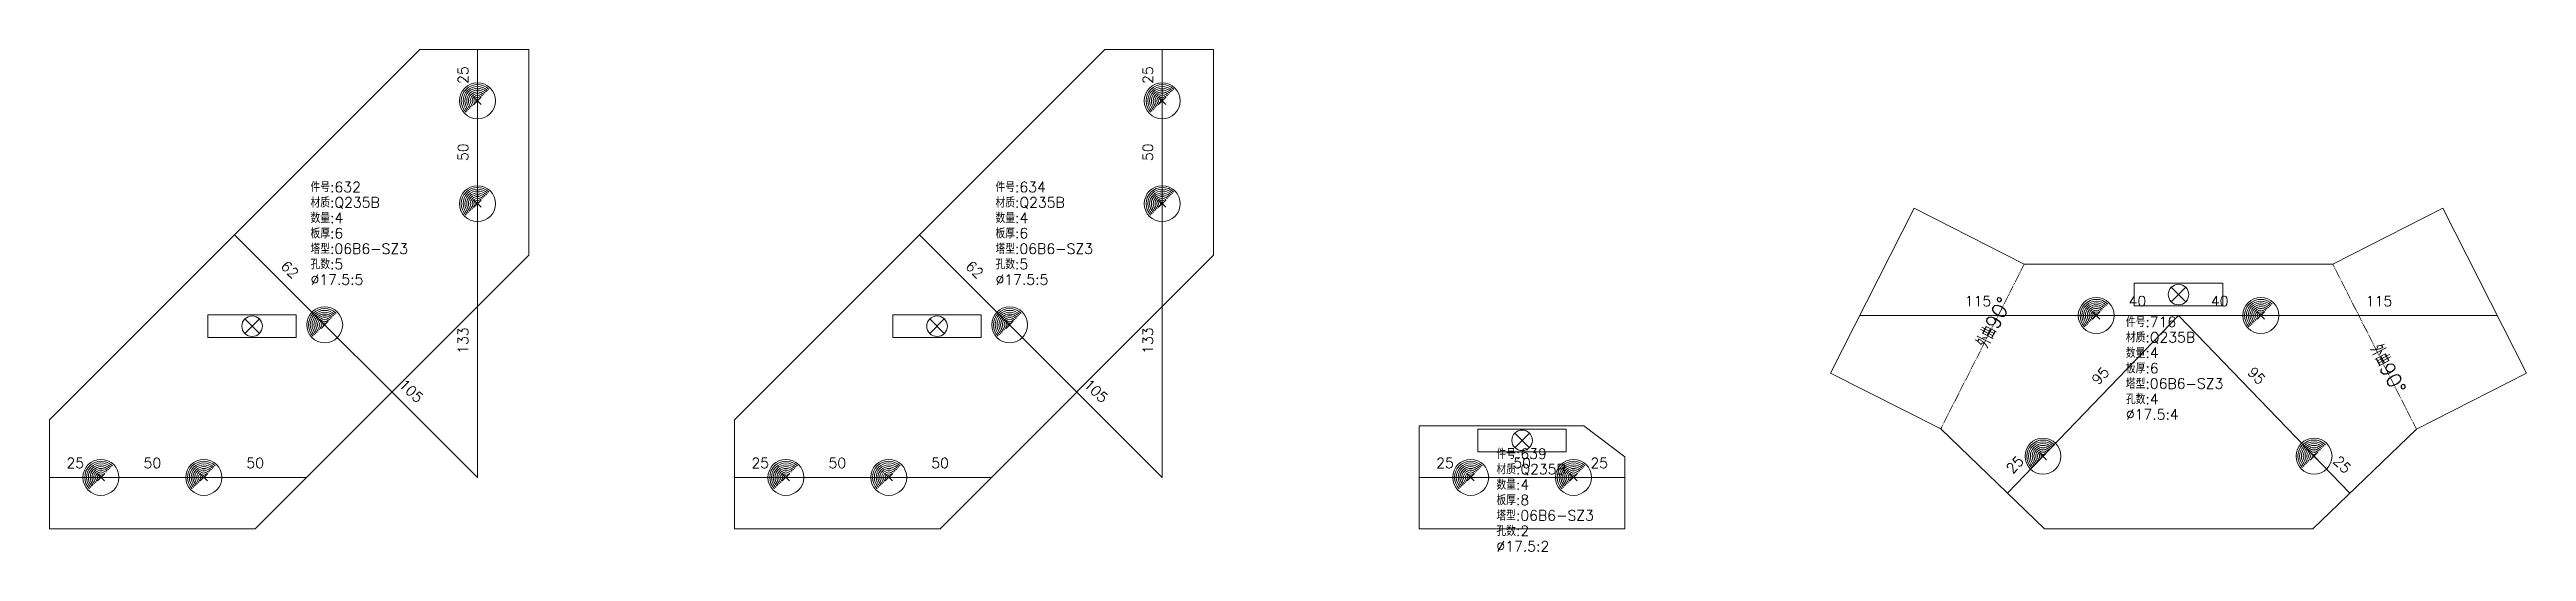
# Model space of a CAD drawing. Extents: x 0 to 6519, y -11 to 2213.
# Drawn here: x 0 to 1205, y 436 to 680 of the extents above; entities that cross this region are included whole.
import ezdxf
from ezdxf.enums import TextEntityAlignment as Align

# ---------------------------------------------------------------- set-up
doc = ezdxf.new("R2010")
doc.units = 0
doc.header["$MEASUREMENT"] = 0
doc.linetypes.add('制弯线', pattern=[5.9, 4, -0.5, 0.2, -0.5, 0.2, -0.5])
for name, color, linetype, lineweight in [('1', 7, 'CONTINUOUS', 25), ('2', 7, 'CONTINUOUS', 25), ('5', 7, 'CONTINUOUS', 25)]:
    doc.layers.add(name, color=color, linetype=linetype, lineweight=lineweight)
doc.styles.get("Standard").update_dxf_attribs({"font": 'simplex.shx', "width": 0.7, "height": 3, "bigfont": 'gbhzfs.shx'})

msp = doc.modelspace()

# ---------------------------------------------------------------- texts
at = {"layer": '1', "color": 7, "linetype": 'Continuous', "lineweight": 13}
for s, p in [('件号:632', (126.9, 608.8)), ('件号:634', (460, 608.8)), ('材质:Q235B', (126.9, 601.3)), ('材质:Q235B', (460, 601.3)), ('数量:4', (126.9, 593.8)), ('板厚:6', (126.9, 586.3)), ('数量:4', (460, 593.8)), ('板厚:6', (460, 586.3)), ('塔型:06B6-SZ3', (126.9, 578.8)), ('孔数:5', (126.9, 571.3)), ('塔型:06B6-SZ3', (460, 578.8)), ('孔数:5', (460, 571.3)), ('%%c17.5:5', (126.9, 563.8)), ('%%c17.5:5', (460, 563.8)), ('件号:716', (1009.7, 543.2)), ('材质:Q235B', (1009.7, 535.7)), ('数量:4', (1009.7, 528.2)), ('板厚:6', (1009.7, 520.7)), ('塔型:06B6-SZ3', (1009.7, 513.2)), ('孔数:4', (1009.7, 505.7)), ('%%c17.5:4', (1009.7, 498.2)), ('件号:639', (703.6, 479.1)), ('材质:Q235B', (703.6, 471.6)), ('数量:4', (703.6, 464.1)), ('板厚:8', (703.6, 456.6)), ('塔型:06B6-SZ3', (703.6, 449.1)), ('孔数:2', (703.6, 441.6)), ('%%c17.5:2', (703.6, 434.1))]:
    msp.add_text(s, height=5, dxfattribs=at).set_placement(p, align=Align.BOTTOM_LEFT)
at = {"layer": '2', "color": 7, "linetype": 'Continuous', "lineweight": 13}
for s, rotation, p in [('25', 90, (205.1, 667.2)), ('25', 90, (538.1, 667.2)), ('50', 90, (205.1, 629.7)), ('50', 90, (538.1, 629.7)), ('62', 316, (114.1, 569.8)), ('62', 316, (447.1, 569.8)), ('133', 90, (205.1, 538.1)), ('133', 90, (538.1, 538.1)), ('105', 316, (173.1, 510.8)), ('105', 316, (506.1, 510.8)), ('95', 46, (1000.2, 518.2)), ('95', 315, (1070.4, 518.2)), ('25', 46, (958.6, 475)), ('25', 315, (1112.1, 475))]:
    msp.add_text(s, height=5, rotation=rotation, dxfattribs=at).set_placement(p, align=Align.BOTTOM_CENTER)
for s, p in [('115', (937.8, 553.3)), ('40', (1015.3, 553.3)), ('40', (1055.3, 553.3)), ('115', (1132.8, 553.3)), ('25', (12.5, 474.6)), ('50', (50, 474.6)), ('50', (100, 474.6)), ('25', (345.6, 474.6)), ('50', (383.1, 474.6)), ('50', (433.1, 474.6)), ('25', (678.6, 474.6)), ('50', (716.1, 474.6)), ('25', (753.6, 474.6))]:
    msp.add_text(s, height=5, dxfattribs=at).set_placement(p, align=Align.BOTTOM_CENTER)
for rotation, p in [(63, (944.5, 533)), (298, (1126.2, 533))]:
    msp.add_text('外曲90%%d', height=7, rotation=rotation, dxfattribs=at).set_placement(p, align=Align.BOTTOM_LEFT)

# ---------------------------------------------------------------- blocks, each defined once
blk = doc.blocks.new('板孔17.5')
at = {"layer": '5', "color": 7, "linetype": 'Continuous', "lineweight": 0}
for p, q in [((-0.2, -0.2), (0.2, 0.2)), ((-0.2, 0.2), (0.2, -0.2))]:
    blk.add_line(p, q, dxfattribs=at)
at = {"layer": '5', "color": 7, "linetype": 'Continuous', "lineweight": 13}
blk.add_circle((0, 0), 1, dxfattribs=at)
for radius in [0.9, 0.8, 0.7, 0.6, 0.5, 0.4, 0.3, 0.2, 0.1]:
    blk.add_arc((0, 0), radius, 45, 225, dxfattribs=at)

# ---------------------------------------------------------------- linework, layer by layer
at = {"layer": '1', "color": 7, "linetype": 'Continuous', "lineweight": 18}
for p, q in [((180.1, 679.7), (0, 499.6)), ((233.1, 679.7), (180.1, 679.7)), ((233.1, 579.7), (233.1, 679.7)), ((513.1, 679.7), (333.1, 499.6)), ((566.1, 679.7), (513.1, 679.7)), ((566.1, 579.7), (566.1, 679.7)), ((906.8, 602.5), (866.1, 522.3)), ((960.3, 575.3), (906.8, 602.5)), ((1163.8, 602.5), (1110.3, 575.3)), ((1204.5, 522.3), (1163.8, 602.5)), ((100, 446.6), (233.1, 579.7)), ((433.1, 446.6), (566.1, 579.7)), ((1110.3, 575.3), (960.3, 575.3)), ((866.1, 522.3), (919.7, 495.2)), ((1151, 495.1), (1204.5, 522.3)), ((0, 499.6), (0, 446.6)), ((333.1, 499.6), (333.1, 446.6)), ((746.1, 496.6), (666.1, 496.6)), ((666.1, 496.6), (666.1, 446.6)), ((766.1, 481.6), (746.1, 496.6)), ((919.7, 495.2), (970.1, 446.6)), ((1100.6, 446.6), (1151, 495.1)), ((766.1, 446.6), (766.1, 481.6)), ((0, 446.6), (100, 446.6)), ((333.1, 446.6), (433.1, 446.6)), ((666.1, 446.6), (766.1, 446.6)), ((970.1, 446.6), (1100.6, 446.6))]:
    msp.add_line(p, q, dxfattribs=at)
at = {"layer": '1', "color": 7, "linetype": 'Continuous', "lineweight": 13}
for p, q in [((1013.8, 566), (1013.8, 555)), ((1056.8, 566), (1013.8, 566)), ((1013.8, 555), (1056.8, 555)), ((1038.9, 564.1), (1031.8, 557)), ((1031.8, 564.1), (1038.9, 557)), ((1056.8, 555), (1056.8, 566)), ((77, 550.6), (77, 539.6)), ((120, 550.6), (77, 550.6)), ((102.1, 548.7), (95, 541.6)), ((95, 548.7), (102.1, 541.6)), ((120, 539.6), (120, 550.6)), ((410.1, 550.6), (410.1, 539.6)), ((453.1, 550.6), (410.1, 550.6)), ((435.1, 548.7), (428.1, 541.6)), ((428.1, 548.7), (435.1, 541.6)), ((453.1, 539.6), (453.1, 550.6)), ((77, 539.6), (120, 539.6)), ((410.1, 539.6), (453.1, 539.6)), ((694.6, 495.1), (694.6, 484.1)), ((737.6, 495.1), (694.6, 495.1)), ((737.6, 484.1), (737.6, 495.1)), ((694.6, 484.1), (737.6, 484.1)), ((719.7, 493.1), (712.6, 486)), ((712.6, 493.1), (719.7, 486))]:
    msp.add_line(p, q, dxfattribs=at)
for centre in [(1035.3, 560.5), (98.5, 545.1), (431.6, 545.1), (716.1, 489.6)]:
    msp.add_circle(centre, 5, dxfattribs=at)
at = {"layer": '2', "color": 9, "linetype": 'Continuous', "lineweight": 13}
for p, q in [((208.1, 471.6), (208.1, 679.7)), ((541.1, 471.6), (541.1, 679.7)), ((208.1, 471.6), (90, 589.6)), ((541.1, 471.6), (423.1, 589.6)), ((880.4, 550.3), (1190.3, 550.3)), ((1035.3, 550.3), (952.1, 463.9)), ((1035.3, 550.3), (1118.6, 463.9)), ((125, 471.6), (0, 471.6)), ((458.1, 471.6), (333.1, 471.6)), ((666.1, 471.6), (766.1, 471.6))]:
    msp.add_line(p, q, dxfattribs=at)
at = {"layer": '2', "color": 190, "linetype": '制弯线', "lineweight": 13}
for p, q in [((960.3, 575.3), (919.7, 495.2)), ((1151, 495.1), (1110.3, 575.3))]:
    msp.add_line(p, q, dxfattribs=at)

# ---------------------------------------------------------------- block references
at = {"layer": '1', "color": 7, "linetype": 'Continuous', "lineweight": 0, "xscale": 8.75, "yscale": 8.75, "zscale": 8.75}
for p in [(208.1, 654.7), (541.1, 654.7), (208.1, 604.7), (541.1, 604.7), (133.8, 545.8), (466.9, 545.8), (995.3, 550.3), (1075.3, 550.3), (969.4, 481.9), (1101.2, 481.9), (25, 471.6), (75, 471.6), (358.1, 471.6), (408.1, 471.6), (691.1, 471.6), (741.1, 471.6)]:
    msp.add_blockref('板孔17.5', p, dxfattribs=at)

msp.set_redraw_order([(e.dxf.handle, doc.entitydb.next_handle()) for e in msp.query("TEXT MTEXT ATTDEF DIMENSION ARC_DIMENSION")])  # texts and dimensions are drawn at this point

doc.saveas('drawing.dxf')
